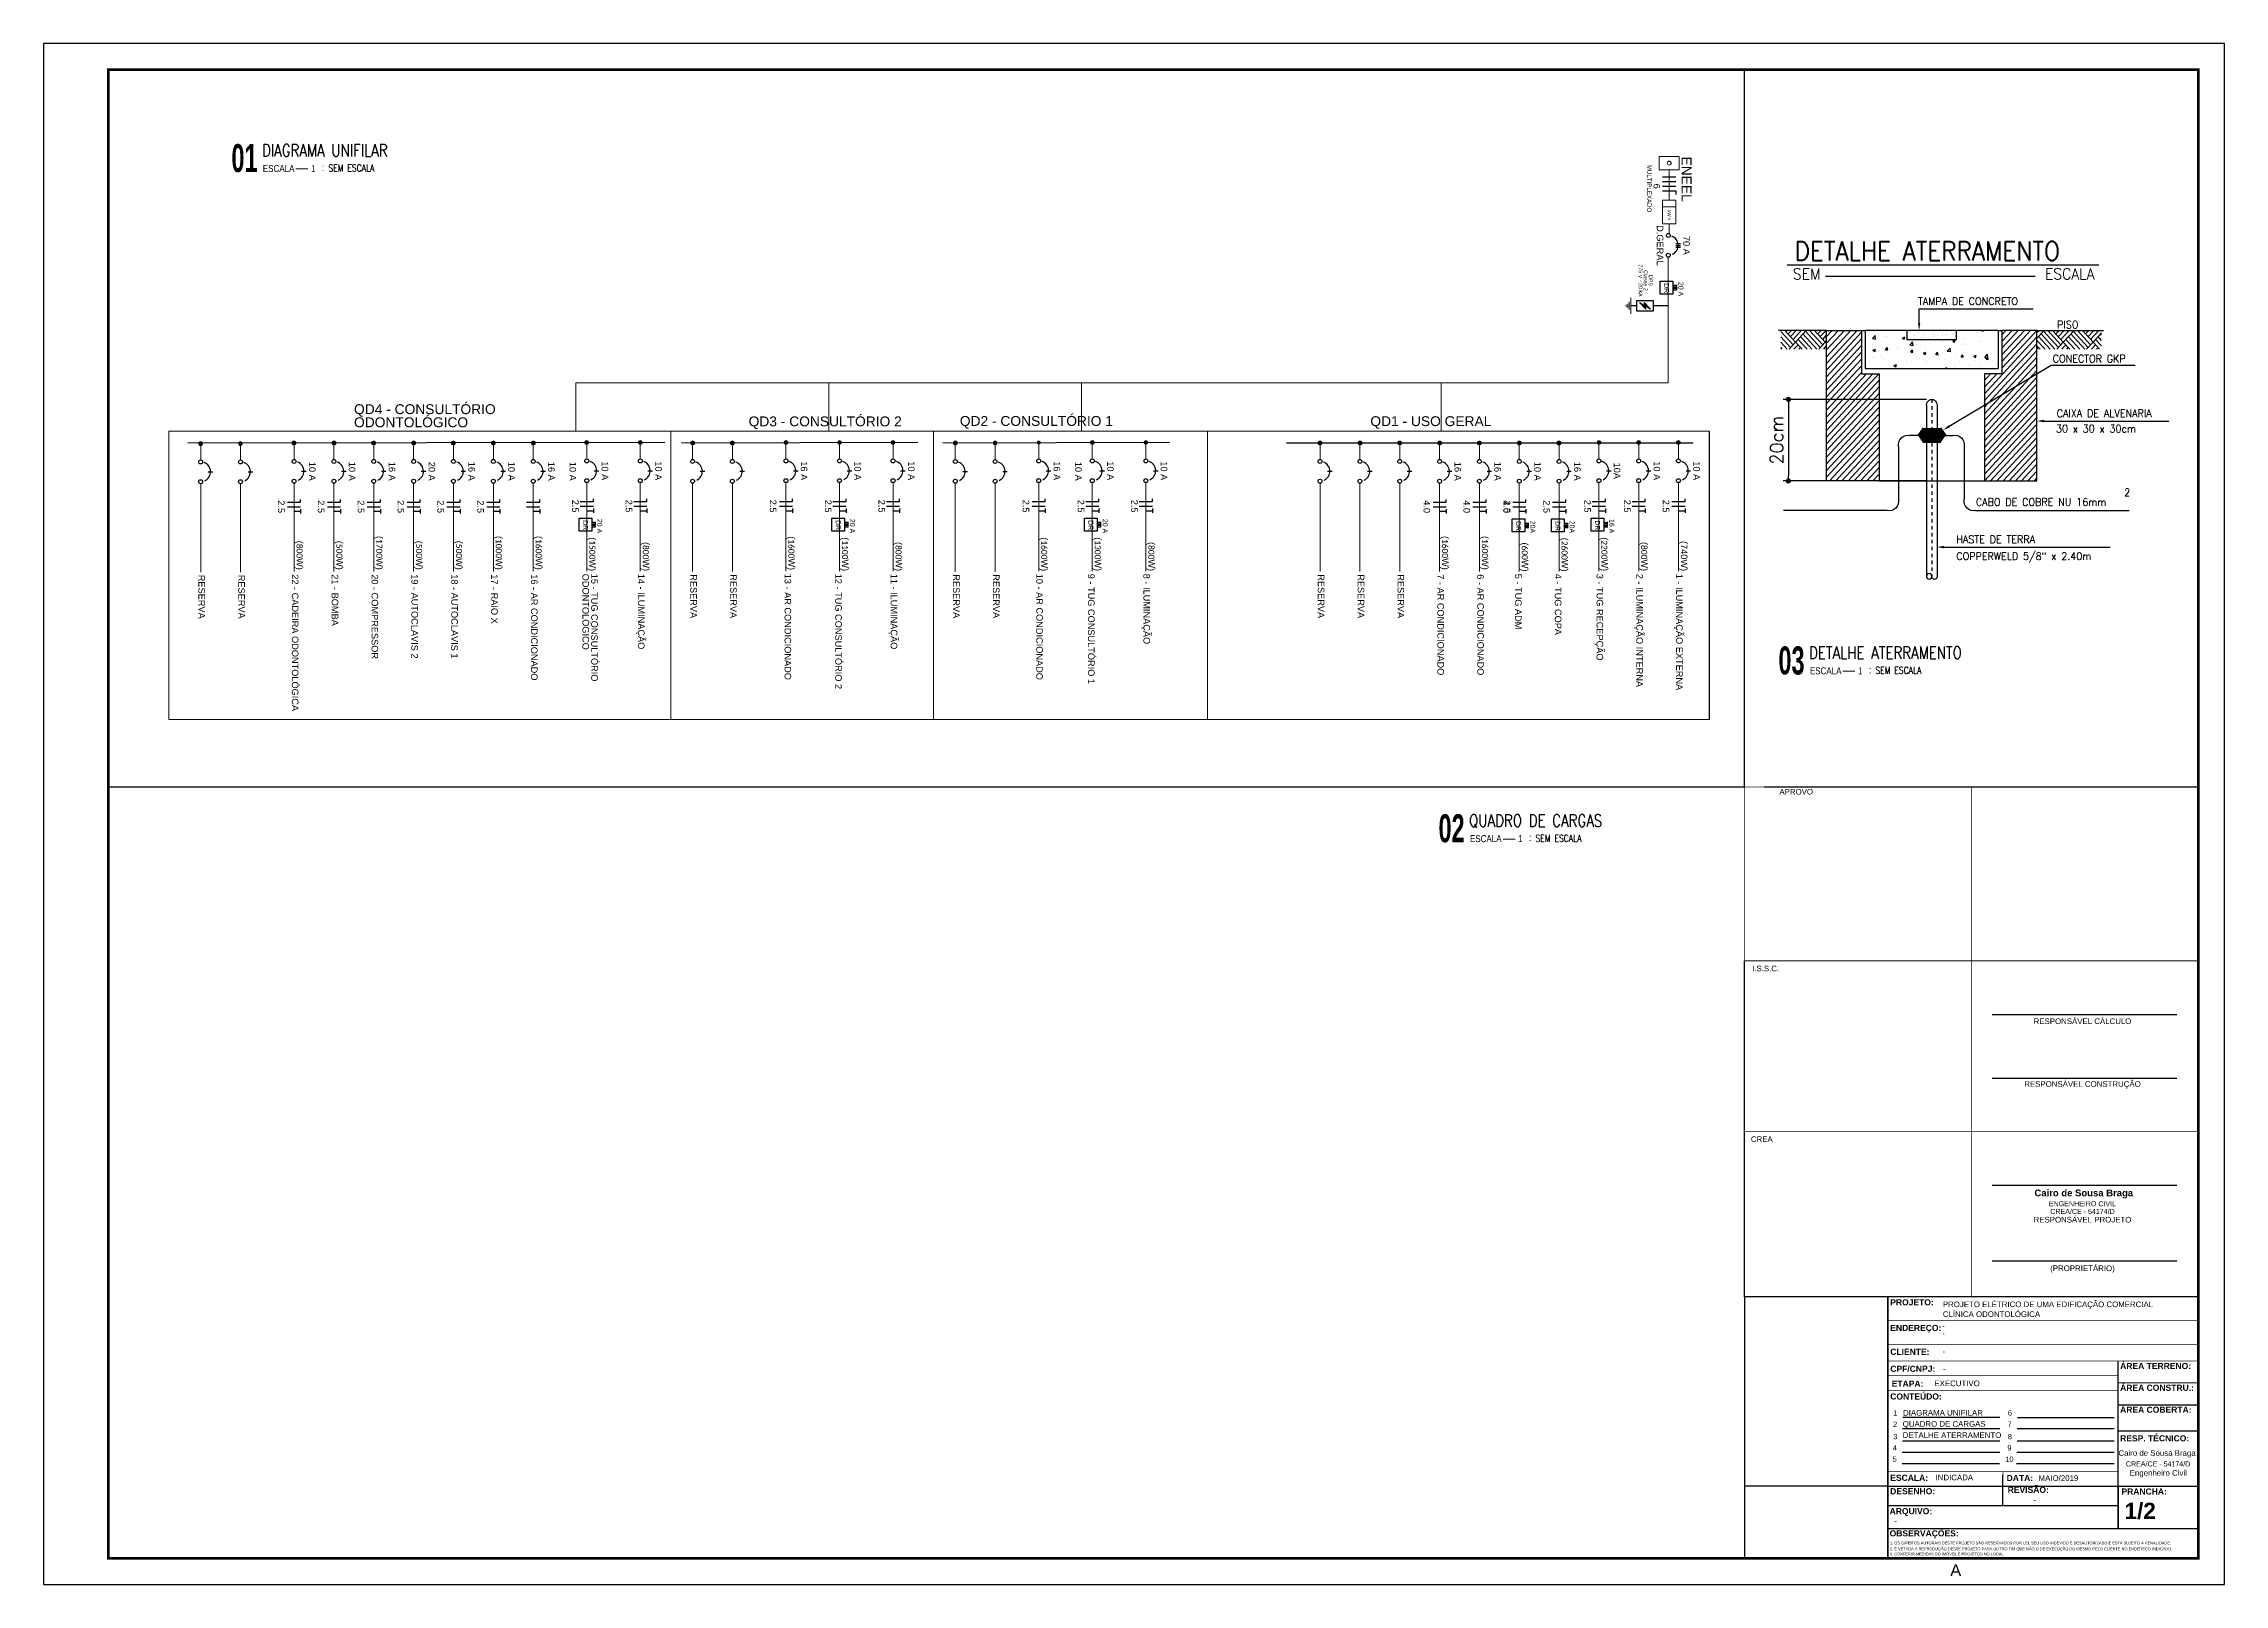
# Model space of a CAD drawing. Header units: millimetres. Extents: x 3082 to 3316, y 298 to 342.
# Drawn here: x 3081.6 to 3144.6, y 297.9 to 342.4 of the extents above; entities that cross this region are included whole.
import ezdxf
from ezdxf.enums import TextEntityAlignment as Align

# ---------------------------------------------------------------- set-up
doc = ezdxf.new("R2010")
doc.units = ezdxf.units.MM
doc.header["$MEASUREMENT"] = 0
doc.linetypes.add('DASHDOT', pattern=[1, 0.5, -0.25, 0, -0.25])
doc.layers.get('0').update_dxf_attribs({"linetype": 'CONTINUOUS'})
doc.layers.get('DEFPOINTS').update_dxf_attribs({"linetype": 'CONTINUOUS'})
for name, color, linetype in [('01', 4, 'CONTINUOUS'), ('02', 2, 'CONTINUOUS'), ('06', 2, 'CONTINUOUS'), ('A-PEN-Y', 2, 'CONTINUOUS'), ('A-TXT-Y', 8, 'CONTINUOUS'), ('CABO-ILUM', 3, 'CONTINUOUS'), ('CABO.ILUMI.SOLO', 6, 'CONTINUOUS'), ('E-txt-g', 3, 'CONTINUOUS'), ('E-TXT-Y', 2, 'CONTINUOUS'), ('FIACAO', 1, 'CONTINUOUS'), ("LINHA - PROJETU'S", 1, 'CONTINUOUS'), ('P2', 1, 'CONTINUOUS'), ("PRANCHA - PROJETU'S", 7, 'CONTINUOUS'), ('SOMENTE_TUBULACAO', 2, 'CONTINUOUS'), ('TEXTO', 2, 'CONTINUOUS'), ('TEXTO2', 3, 'CONTINUOUS'), ('TEXTOS', 2, 'CONTINUOUS')]:
    doc.layers.add(name, color=color, linetype=linetype)
for name, color, linetype, lineweight in [('DI-Disjuntor', 1, 'CONTINUOUS', 30), ('DI-Linhas do diagrama', 9, 'CONTINUOUS', 20), ('DI-Textos do diagrama', 7, 'CONTINUOUS', 20), ('DI-Título do diagrama', 3, 'CONTINUOUS', 30), ('E-Txt-W', 7, 'CONTINUOUS', 20)]:
    doc.layers.add(name, color=color, linetype=linetype, lineweight=lineweight)
doc.styles.add('ARIAL', font='arial.ttf', dxfattribs={"height": 2})
doc.styles.add('F2', font='ARIALN.TTF')
doc.styles.add('HELVET', font='HELVET.SHX')
doc.styles.add('REG140', font='romans.shx', dxfattribs={"width": 0.8, "height": 0.35})
doc.styles.add('REG80', font='romans.shx', dxfattribs={"width": 0.8, "height": 0.2})
doc.styles.add('ROMANS', font='romans.shx', dxfattribs={"height": 0.1})
doc.styles.add('SANSSERIF2', font='sanssb__.ttf', dxfattribs={"width": 0.8})
doc.styles.add('TEXTOS', font='romans.shx', dxfattribs={"height": 0.1})

msp = doc.modelspace()

# ---------------------------------------------------------------- texts
at = {"layer": 'A-PEN-Y', "insert": (3139.143, 309.282), "char_height": 0.19664, "width": 3.78412, "attachment_point": 1, "style": 'HELVET'}
msp.add_mtext('{\\fArial|b1|i0|c0|p34;Cairo de Sousa Braga}', dxfattribs=at)
at = {"layer": 'CABO-ILUM', "insert": (3128.941, 339.151), "char_height": 0.2853, "width": 1.02721, "attachment_point": 7, "rotation": 270, "line_spacing_factor": 0.798, "style": 'ARIAL'}
msp.add_mtext('ENEEL', dxfattribs=at)
at = {"layer": 'DI-Textos do diagrama', "rotation": 270, "line_spacing_factor": 0.798, "style": 'ARIAL'}
for s, insert, char_height, width, attachment_point in [('MULTIPLEXADO', (3127.94, 338.225), 0.1273, 0.61104, 8), ('6', (3128.123, 338.293), 0.19, 0.91307, 8), ('kW.h', (3128.532, 337.605), 0.0951, 0.45654, 7), ('D.GERAL', (3128.218, 336.582), 0.1902, 0.91307, 8), ('70{\\fArial|b0|i0|c238|p34; A}', (3128.982, 336.582), 0.19022, 0.91307, 8), ('DPS\\PClasse 2\\P275 V - 20 kA', (3127.897, 335.567), 0.10999, 0.92802, 5), ('20{\\fArial|b0|i0|c238|p34; A}', (3128.844, 335.319), 0.14311, 0.68692, 8), ('10{\\fArial|b0|i0|c238|p34; A}', (3089.235, 330.049), 0.19022, 0.91307, 8), ('10{\\fArial|b0|i0|c238|p34; A}', (3090.387, 330.049), 0.19022, 0.91307, 8), ('16{\\fArial|b0|i0|c238|p34; A}', (3091.54, 330.049), 0.19022, 0.91307, 8), ('20{\\fArial|b0|i0|c238|p34; A}', (3092.693, 330.049), 0.19022, 0.91307, 8), ('16{\\fArial|b0|i0|c238|p34; A}', (3093.845, 330.049), 0.19022, 0.91307, 8), ('10{\\fArial|b0|i0|c238|p34; A}', (3094.998, 330.049), 0.19022, 0.91307, 8), ('16{\\fArial|b0|i0|c238|p34; A}', (3096.151, 330.049), 0.19022, 0.91307, 8), ('{\\fArial|b0|i0|c186|p34;1}0{\\fArial|b0|i0|c238|p34; A}', (3096.771, 330.049), 0.19022, 0.91307, 8), ('10{\\fArial|b0|i0|c238|p34; A}', (3097.7, 330.064), 0.19022, 0.91307, 8), ('10{\\fArial|b0|i0|c238|p34; A}', (3099.249, 330.064), 0.19022, 0.91307, 8), ('16{\\fArial|b0|i0|c238|p34; A}', (3103.461, 330.064), 0.19022, 0.91307, 8), ('10{\\fArial|b0|i0|c238|p34; A}', (3105.01, 330.064), 0.19022, 0.91307, 8), ('10{\\fArial|b0|i0|c238|p34; A}', (3106.56, 330.064), 0.19022, 0.91307, 8), ('16{\\fArial|b0|i0|c238|p34; A}', (3110.772, 330.064), 0.19022, 0.91307, 8), ('{\\fArial|b0|i0|c186|p34;1}0{\\fArial|b0|i0|c238|p34; A}', (3111.393, 330.049), 0.19022, 0.91307, 8), ('10{\\fArial|b0|i0|c238|p34; A}', (3112.321, 330.064), 0.19022, 0.91307, 8), ('10{\\fArial|b0|i0|c238|p34; A}', (3113.87, 330.064), 0.19022, 0.91307, 8), ('16 {\\fArial|b0|i0|c238|p34;A}', (3122.367, 330.049), 0.19022, 0.91307, 8), ('16 {\\fArial|b0|i0|c238|p34;A}', (3123.52, 330.049), 0.19022, 0.91307, 8), ('10{\\fArial|b0|i0|c238|p34; A}', (3124.673, 330.049), 0.19022, 0.91307, 8), ('{\\fArial|b0|i0|c186|p34;1}6 {\\fArial|b0|i0|c238|p34;A}', (3125.823, 330.049), 0.19022, 0.91307, 8), ('10{\\fArial|b0|i0|c238|p34;A}', (3126.975, 330.064), 0.19022, 0.91307, 8), ('10{\\fArial|b0|i0|c238|p34; A}', (3128.125, 330.064), 0.19022, 0.91307, 8), ('10{\\fArial|b0|i0|c238|p34; A}', (3129.276, 330.064), 0.19022, 0.91307, 8), ('2.5', (3088.338, 329.026), 0.1902, 0.91307, 8), ('2.5', (3089.491, 329.026), 0.1902, 0.91307, 8), ('2.5', (3090.644, 329.026), 0.1902, 0.91307, 8), ('2.5', (3091.796, 329.026), 0.1902, 0.91307, 8), ('2.5', (3092.949, 329.026), 0.1902, 0.91307, 8), ('2.5', (3094.102, 329.026), 0.1902, 0.91307, 8), ('2.5', (3096.847, 329.041), 0.1902, 0.91307, 8), ('20{\\fArial|b0|i0|c238|p34; A}', (3097.572, 328.466), 0.14311, 0.68692, 8), ('2.5', (3098.396, 329.041), 0.1902, 0.91307, 8), ('2.5', (3102.565, 329.041), 0.1902, 0.91307, 8), ('2.5', (3104.157, 329.041), 0.1902, 0.91307, 8), ('20{\\fArial|b0|i0|c238|p34; A}', (3104.882, 328.466), 0.14311, 0.68692, 8), ('2.5', (3105.707, 329.041), 0.1902, 0.91307, 8), ('2.5', (3109.876, 329.041), 0.1902, 0.91307, 8), ('2.5', (3111.468, 329.041), 0.1902, 0.91307, 8), ('20{\\fArial|b0|i0|c238|p34; A}', (3112.193, 328.466), 0.14311, 0.68692, 8), ('2.5', (3113.017, 329.041), 0.1902, 0.91307, 8), ('4.0', (3121.471, 329.026), 0.1902, 0.91307, 8), ('4.0', (3122.624, 329.026), 0.1902, 0.91307, 8), ('4.0', (3123.776, 329.026), 0.1902, 0.91307, 8), ('2.5', (3123.788, 329.026), 0.1902, 0.91307, 8), ('2.5', (3124.939, 329.026), 0.1902, 0.91307, 8), ('2.5', (3126.121, 329.041), 0.1902, 0.91307, 8), ('16{\\fArial|b0|i0|c238|p34; A}', (3126.846, 328.462), 0.14311, 0.68692, 8), ('2.5', (3127.272, 329.041), 0.1902, 0.91307, 8), ('2.5', (3128.392, 329.041), 0.1902, 0.91307, 8), ('{\\fArial|b0|i0|c238|p34;(\\fCalibri|b0|i0|c0|p34;\\H0.9167x;800\\fArial|b0|i0|c238|p34;\\H1.091x;W)}', (3088.82, 327.2), 0.19022, 1.82615, 9), ('{\\fArial|b0|i0|c238|p34;(\\fCalibri|b0|i0|c0|p34;\\H0.9167x;500\\fArial|b0|i0|c238|p34;\\H1.091x;W)}', (3089.972, 327.2), 0.19022, 1.82615, 9), ('{\\fArial|b0|i0|c238|p34;(\\fCalibri|b0|i0|c0|p34;\\H0.9167x;1700\\fArial|b0|i0|c238|p34;\\H1.091x;W)}', (3091.125, 327.2), 0.19022, 1.82615, 9), ('{\\fArial|b0|i0|c238|p34;(\\fCalibri|b0|i0|c0|p34;\\H0.9167x;500\\fArial|b0|i0|c238|p34;\\H1.091x;W)}', (3092.278, 327.2), 0.19022, 1.82615, 9), ('{\\fArial|b0|i0|c238|p34;(\\fCalibri|b0|i0|c0|p34;\\H0.9167x;500\\fArial|b0|i0|c238|p34;\\H1.091x;W)}', (3093.43, 327.2), 0.19022, 1.82615, 9), ('{\\fArial|b0|i0|c238|p34;(\\fCalibri|b0|i0|c0|p34;\\H0.9167x;1000\\fArial|b0|i0|c238|p34;\\H1.091x;W)}', (3094.583, 327.2), 0.19022, 1.82615, 9), ('{\\fArial|b0|i0|c238|p34;(\\fCalibri|b0|i0|c0|p34;\\H0.9167x;1600\\fArial|b0|i0|c238|p34;\\H1.091x;W)}', (3095.736, 327.2), 0.19022, 1.82615, 9), ('{\\fArial|b0|i0|c238|p34;(\\fCalibri|b0|i0|c0|p34;\\H0.9167x;1500\\fArial|b0|i0|c238|p34;\\H1.091x;W)}', (3097.285, 327.163), 0.19022, 1.82615, 9), ('{\\fArial|b0|i0|c238|p34;(\\fCalibri|b0|i0|c0|p34;\\H0.9167x;1600\\fArial|b0|i0|c238|p34;\\H1.091x;W)}', (3103.046, 327.192), 0.19022, 1.82615, 9), ('{\\fArial|b0|i0|c238|p34;(\\fCalibri|b0|i0|c0|p34;\\H0.9167x;1100\\fArial|b0|i0|c238|p34;\\H1.091x;W)}', (3104.596, 327.163), 0.19022, 1.82615, 9), ('{\\fArial|b0|i0|c238|p34;(\\fCalibri|b0|i0|c0|p34;\\H0.9167x;1600\\fArial|b0|i0|c238|p34;\\H1.091x;W)}', (3110.357, 327.161), 0.19022, 1.82615, 9), ('{\\fArial|b0|i0|c238|p34;(\\fCalibri|b0|i0|c0|p34;\\H0.9167x;1300\\fArial|b0|i0|c238|p34;\\H1.091x;W)}', (3111.906, 327.163), 0.19022, 1.82615, 9), ('{\\fArial|b0|i0|c238|p34;(\\fCalibri|b0|i0|c0|p34;\\H0.9167x;1600\\fArial|b0|i0|c238|p34;\\H1.091x;W)}', (3121.952, 327.2), 0.19022, 1.82615, 9), ('{\\fArial|b0|i0|c238|p34;(\\fCalibri|b0|i0|c0|p34;\\H0.9167x;1600\\fArial|b0|i0|c238|p34;\\H1.091x;W)}', (3123.105, 327.2), 0.19022, 1.82615, 9), ('20{\\fArial|b0|i0|c238|p34;A}', (3124.558, 328.441), 0.14311, 0.68692, 8), ('{\\fArial|b0|i0|c238|p34;(\\fCalibri|b0|i0|c0|p34;\\H0.9167x;2600\\fArial|b0|i0|c238|p34;\\H1.091x;W)}', (3125.408, 327.149), 0.19022, 1.82615, 9), ('20{\\fArial|b0|i0|c238|p34;A}', (3125.696, 328.441), 0.14311, 0.68692, 8), ('{\\fArial|b0|i0|c238|p34;(\\fCalibri|b0|i0|c0|p34;\\H0.9167x;2200\\fArial|b0|i0|c238|p34;\\H1.091x;W)}', (3126.559, 327.163), 0.19022, 1.82615, 9), ('{\\fArial|b0|i0|c204|p34;(}740{\\fArial|b0|i0|c238|p34;W)}', (3128.861, 327.163), 0.19022, 1.59788, 9), ('{\\fArial|b0|i0|c238|p34;(\\fCalibri|b0|i0|c0|p34;\\H0.9167x;800\\fArial|b0|i0|c238|p34;\\H1.091x;W)}', (3098.834, 327.163), 0.19022, 1.59788, 9), ('{\\fArial|b0|i0|c238|p34;(\\fCalibri|b0|i0|c0|p34;\\H0.9167x;800\\fArial|b0|i0|c238|p34;\\H1.091x;W)}', (3106.145, 327.163), 0.19022, 1.59788, 9), ('{\\fArial|b0|i0|c238|p34;(\\fCalibri|b0|i0|c0|p34;\\H0.9167x;800\\fArial|b0|i0|c238|p34;\\H1.091x;W)}', (3113.455, 327.163), 0.19022, 1.59788, 9), ('{\\fArial|b0|i0|c238|p34;(\\fCalibri|b0|i0|c0|p34;\\H0.9167x;600\\fArial|b0|i0|c238|p34;\\H1.091x;W)}', (3124.258, 327.149), 0.19022, 1.82615, 9), ('{\\fArial|b0|i0|c238|p34;(\\fCalibri|b0|i0|c0|p34;\\H0.9167x;800\\fArial|b0|i0|c238|p34;\\H1.091x;W)}', (3127.711, 327.163), 0.19022, 1.59788, 9), ('RESERVA', (3086.038, 327.057), 0.1902, 5.25017, 7), ('RESERVA', (3087.191, 327.057), 0.1902, 5.25017, 7), ('22{\\fArial|b0|i0|c238|p34; }- CADEIRA ODONTOLÓGICA', (3088.74, 327.072), 0.19022, 5.25017, 7), ('\\pt0.19022;21 - BOMBA', (3089.892, 327.072), 0.19022, 5.25017, 7), ('\\pt0.19022;20{\\fArial|b0|i0|c238|p34; }- COMPRESSOR', (3091.045, 327.072), 0.19022, 5.25017, 7), ('19{\\fArial|b0|i0|c238|p34; }- AUTOCLAVIS 2', (3092.198, 327.072), 0.19022, 5.25017, 7), ('18{\\fArial|b0|i0|c238|p34; }- AUTOCLAVIS 1', (3093.35, 327.072), 0.19022, 5.25017, 7), ('17{\\fArial|b0|i0|c238|p34; }- RAIO X', (3094.503, 327.072), 0.19022, 5.25017, 7), ('\\pt0.19022;16{\\fArial|b0|i0|c238|p34; }- AR CONDICIONADO', (3095.656, 327.072), 0.19022, 5.25017, 7), ('15{\\fArial|b0|i0|c186|p34; \\fArial|b0|i0|c204|p34;- }TUG CONSULTÓRIO ODONTOLÓGICO', (3097.145, 327.087), 0.19022, 3.55207, 7), ('14 - ILUMINAÇÃO', (3098.694, 327.087), 0.19022, 3.91012, 7), ('RESERVA', (3100.264, 327.072), 0.1902, 5.25017, 7), ('RESERVA', (3101.417, 327.072), 0.1902, 5.25017, 7), ('13{\\fArial|b0|i0|c238|p34; }- AR CONDICIONADO', (3102.99, 327.087), 0.19022, 5.25017, 7), ('12{\\fArial|b0|i0|c186|p34; \\fArial|b0|i0|c204|p34;- }TUG CONSULTÓRIO 2', (3104.456, 327.087), 0.19022, 3.55698, 7), ('11 - ILUMINAÇÃO ', (3106.005, 327.087), 0.19022, 2.73922, 7), ('RESERVA', (3107.864, 327.07), 0.1902, 5.25017, 7), ('RESERVA', (3109.017, 327.07), 0.1902, 5.25017, 7), ('10 - AR CONDICIONADO', (3110.27, 327.087), 0.19022, 5.25017, 7), ('9 {\\fArial|b0|i0|c204|p34;- }TUG CONSULTÓRIO 1', (3111.766, 327.087), 0.19022, 3.26356, 7), ('8 - ILUMINAÇÃO ', (3113.315, 327.087), 0.19022, 2.73922, 7), ('RESERVA', (3118.414, 327.072), 0.1902, 5.25017, 7), ('RESERVA', (3119.567, 327.072), 0.1902, 5.25017, 7), ('RESERVA', (3120.72, 327.072), 0.1902, 5.25017, 7), ('7{\\fArial|b0|i0|c238|p34; }- AR CONDICIONADO', (3121.872, 327.072), 0.19022, 5.25017, 7), ('6{\\fArial|b0|i0|c238|p34; }- AR CONDICIONADO', (3123.025, 327.072), 0.19022, 5.25017, 7), ('5{\\fArial|b0|i0|c186|p34; \\fArial|b0|i0|c204|p34;- }TUG ADM', (3124.118, 327.087), 0.19022, 3.26356, 7), ('4{\\fArial|b0|i0|c186|p34; \\fArial|b0|i0|c204|p34;- }TUG COPA', (3125.269, 327.087), 0.19022, 3.26356, 7), ('{\\fArial|b0|i0|c186|p34;3 \\fArial|b0|i0|c204|p34;- }TUG RECEPÇÃO', (3126.42, 327.087), 0.19022, 3.26356, 7), ('2 - ILUMINAÇÃO INTERNA', (3127.57, 327.087), 0.19022, 4.98775, 7), ('1 - ILUMINAÇÃO EXTERNA', (3128.721, 327.087), 0.19022, 5.28275, 7)]:
    msp.add_mtext(s, dxfattribs=dict(at, insert=insert, char_height=char_height, width=width, attachment_point=attachment_point))
at = {"layer": 'DI-Título do diagrama', "char_height": 0.28534, "width": 4.79363, "attachment_point": 7, "line_spacing_factor": 0.798, "style": 'ARIAL'}
for s, insert in [('QD4 - CONSULTÓRIO ODONTOLÓGICO', (3090.541, 331.319)), ('QD3 - CONSULTÓRIO 2', (3101.954, 331.271)), ('QD2 - CONSULTÓRIO 1', (3108.062, 331.283)), ('QD1 - USO GERAL', (3119.937, 331.277))]:
    msp.add_mtext(s, dxfattribs=dict(at, insert=insert))
at = {"layer": "PRANCHA - PROJETU'S", "color": 2, "style": 'ARIAL'}
for s, height, p in [('APROVO', 0.1626, (3132.253, 320.784)), ('I.S.S.C.', 0.1626, (3131.369, 315.673)), ('RESPONSÁVEL CÁLCULO', 0.16257, (3140.534, 314.167)), ('RESPONSÁVEL CONSTRUÇÃO', 0.16257, (3140.534, 312.331)), ('CREA', 0.1626, (3131.258, 310.739)), ('RESPONSÁVEL PROJETO', 0.16257, (3140.533, 308.43)), ('(PROPRIETÁRIO)', 0.16257, (3140.533, 307.001))]:
    msp.add_text(s, height=height, dxfattribs=at).set_placement(p, align=Align.MIDDLE)
at = {"layer": "PRANCHA - PROJETU'S", "style": 'ARIAL'}
for s, p in [('ENGENHEIRO CIVIL', (3140.533, 308.872)), ('CREA/CE - 54174/D', (3140.533, 308.651))]:
    msp.add_text(s, height=0.14632, dxfattribs=at).set_placement(p, align=Align.MIDDLE)
at = {"layer": "PRANCHA - PROJETU'S", "color": 2, "style": 'ARIAL'}
for s, height, p in [('PROJETO ELÉTRICO DE UMA EDIFICAÇÃO COMERCIAL', 0.16257, (3136.495, 305.881)), ('CLÍNICA ODONTOLÓGICA', 0.16257, (3136.495, 305.597)), ('-', 0.163, (3136.498, 304.02)), ('EXECUTIVO', 0.1626, (3136.25, 303.596)), ('DIAGRAMA UNIFILAR', 0.16257, (3135.344, 302.745)), ('QUADRO DE CARGAS', 0.16257, (3135.334, 302.423)), ('DETALHE ATERRAMENTO', 0.16257, (3135.334, 302.098)), ('INDICADA', 0.1626, (3136.285, 300.875)), ('MAIO/2019', 0.1626, (3139.263, 300.855)), ('-', 0.163, (3139.11, 300.221)), ('-', 0.163, (3135.089, 299.625))]:
    msp.add_text(s, height=height, dxfattribs=at).set_placement(p)
at = {"layer": "PRANCHA - PROJETU'S", "style": 'ARIAL'}
for s, height, p in [('1', 0.153, (3135.06, 302.745)), ('6', 0.153, (3138.375, 302.745)), ('2', 0.153, (3135.054, 302.419)), ('3', 0.153, (3135.06, 302.063)), ('7', 0.153, (3138.368, 302.419)), ('8', 0.153, (3138.375, 302.063)), ('5', 0.153, (3135.04, 301.408)), ('4', 0.153, (3135.047, 301.736)), ('10', 0.1535, (3138.3, 301.408)), ('9', 0.153, (3138.361, 301.736)), ('1. OS DIREITOS AUTORAIS DESTE PROJETO SÃO RESERVADOS POR LEI, SEU USO INDEVIDO É DESAUTORIZADO E ESTÁ SUJEITO À PENALIDADE.', 0.081286, (3134.964, 299.02)), ('3. CONFERIR MEDIDAS DO IMÓVEL E PROJETOS NO LOCAL.', 0.08129, (3134.964, 298.704)), ('2. É VETADA A REPRODUÇÃO DESTE PROJETO PARA OUTRO FIM QUE NÃO O DE EXECUÇÃO DO MESMO PELO CLIENTE NO ENDEREÇO INDICADO.', 0.081286, (3134.964, 298.85))]:
    msp.add_text(s, height=height, dxfattribs=at).set_placement(p)
for s, height, p in [('Cairo de Sousa Braga', 0.16257, (3142.69, 301.533)), ('CREA/CE - 54174/D', 0.14632, (3142.721, 301.231)), ('Engenheiro Civil', 0.16257, (3142.726, 300.957))]:
    msp.add_text(s, height=height, dxfattribs=at).set_placement(p, align=Align.BOTTOM_CENTER)
at = {"layer": "PRANCHA - PROJETU'S", "color": 50, "linetype": 'Continuous', "style": 'ARIAL'}
msp.add_text('A', height=0.338, dxfattribs=at).set_placement((3136.867, 298.277), align=Align.MIDDLE)
at = {"layer": "PRANCHA - PROJETU'S", "color": 3, "char_height": 0.17631, "width": 6.60724, "attachment_point": 1, "style": 'HELVET'}
for s, insert in [('{\\fArial|b1|i0|c0|p34;PROJETO:}', (3134.973, 306.109)), ('{\\fArial|b1|i0|c0|p34;ENDEREÇO:}', (3134.973, 305.369)), ('{\\fArial|b1|i0|c0|p34;CLIENTE:}', (3134.973, 304.678)), ('{\\fArial|b1|i0|c0|p34;CPF/CNPJ:}', (3134.975, 304.187)), ('{\\fArial|b1|i0|c0|p34;ÁREA TERRENO:}', (3141.622, 304.268)), ('{\\fArial|b1|i0|c0|p34;CONTEÚDO:}', (3134.973, 303.386)), ('{\\fArial|b1|i0|c0|p34;ETAPA:}', (3135.015, 303.756)), ('{\\fArial|b1|i0|c0|p34;ÁREA CONSTRU.:}', (3141.622, 303.637)), ('{\\fArial|b1|i0|c0|p34;ÁREA COBERTA:}', (3141.622, 303.003)), ('{\\fArial|b1|i0|c0|p34;RESP. TÉCNICO:}', (3141.622, 302.177)), ('{\\fArial|b1|i0|c0|p34;ESCALA:}', (3134.973, 301.035)), ('{\\fArial|b1|i0|c0|p34;DATA:}', (3138.34, 301.029)), ('{\\fArial|b1|i0|c0|p34;DESENHO:}', (3134.973, 300.647)), ('{\\fArial|b1|i0|c0|p34;REVISÃO:}', (3138.37, 300.687)), ('{\\fArial|b1|i0|c0|p34;PRANCHA:}', (3141.66, 300.638)), ('{\\fArial|b1|i0|c0|p34;ARQUIVO:}', (3134.955, 300.071)), ('{\\fArial|b1|i0|c0|p34;OBSERVAÇÕES:}', (3134.955, 299.428))]:
    msp.add_mtext(s, dxfattribs=dict(at, insert=insert))
at = {"layer": "PRANCHA - PROJETU'S", "color": 2, "insert": (3141.749, 300.224), "char_height": 0.46655, "width": 17.48403, "attachment_point": 1, "style": 'HELVET'}
msp.add_mtext('{\\fArial|b1|i0|c0|p34;1/2}', dxfattribs=at)
at = {"layer": 'TEXTO', "color": 2, "style": 'F2'}
for p in [(3136.482, 305.265), (3136.489, 305.053), (3136.495, 304.533)]:
    msp.add_text('-', height=0.134, dxfattribs=at).set_placement(p)

# ---------------------------------------------------------------- blocks, each defined once
blk = doc.blocks.new('DR Tetrapolar')
at = {"layer": 'DI-Disjuntor', "linetype": 'Continuous'}
for p, q in [((6561.4, 1698.7), (6561.4, 1706.1)), ((6564.6, 1698.7), (6564.6, 1706.1)), ((6567.7, 1698.7), (6567.7, 1706.1)), ((6570.9, 1698.7), (6570.9, 1706.1))]:
    blk.add_line(p, q, dxfattribs=at)
at = {"layer": 'P2'}
blk.add_line((6560.4, 1706.1), (6571.9, 1706.1), dxfattribs=at)
blk.add_lwpolyline([(6552.3, 1698.7), (6580, 1698.7), (6580, 1671.8), (6552.3, 1671.8)], close=True, dxfattribs=at)
at = {"layer": 'P2', "insert": (6567.6, 1679.9), "char_height": 10.59, "width": 50.832, "attachment_point": 8, "line_spacing_factor": 0.798, "style": 'ARIAL'}
blk.add_mtext('DR', dxfattribs=at)
blk = doc.blocks.new('DPS')
at = {"layer": 'DI-Linhas do diagrama', "linetype": 'Continuous'}
blk.add_hatch(color=256, dxfattribs=at).paths.add_polyline_path([(3385.424, 218.518), (3385.247, 218.341), (3385.322, 218.341), (3385.247, 218.211), (3385.424, 218.388), (3385.349, 218.388)])
at = {"layer": 'DI-Disjuntor', "linetype": 'Continuous'}
blk.add_lwpolyline([(3385.186, 218.592), (3385.484, 218.592), (3385.484, 218.137), (3385.186, 218.137)], close=True, dxfattribs=at)
at = {"layer": 'DI-Linhas do diagrama', "linetype": 'Continuous'}
for p, q in [((3385.424, 218.518), (3385.247, 218.341)), ((3385.349, 218.388), (3385.424, 218.518)), ((3385.247, 218.211), (3385.424, 218.388)), ((3385.247, 218.341), (3385.322, 218.341)), ((3385.322, 218.341), (3385.247, 218.211)), ((3385.424, 218.388), (3385.349, 218.388))]:
    blk.add_line(p, q, dxfattribs=at)
blk = doc.blocks.new('IND_DES')
at = {"layer": 'E-Txt-W', "color": 7}
blk.add_line((0.027, -0.243), (0.198, -0.243), dxfattribs=at)
at = {"layer": 'E-txt-g', "color": 7, "style": 'F2'}
for s, p in [('ESCALA', (-0.446, -0.286)), ('1', (0.243, -0.286)), (':', (0.399, -0.271))]:
    blk.add_text(s, height=0.1, dxfattribs=at).set_placement(p)
blk.add_attdef('ESCALA', (0.49, -0.281), '', height=0.1, dxfattribs=at)
at = {"layer": 'E-Txt-W', "color": 6, "style": 'F2'}
blk.add_attdef('00', text='', height=0.4, dxfattribs=at).set_placement((-0.708, -0.288), align=Align.CENTER)
at = {"layer": 'E-TXT-Y', "color": 7, "style": 'F2'}
for tag, p in [('PROJETO', (-0.456, 0.183)), ('DESENHO', (-0.458, -0.066))]:
    blk.add_attdef(tag, p, '', height=0.175, dxfattribs=at)
blk = doc.blocks.new('ADFSGASDFG')
at = {"layer": "PRANCHA - PROJETU'S", "color": 1}
blk.add_lwpolyline([(276.578, 47.946), (360.678, 47.946), (360.678, 107.346), (276.578, 107.346)], close=True, dxfattribs=at)
at = {"layer": "PRANCHA - PROJETU'S", "color": 4, "const_width": 0.1}
blk.add_lwpolyline([(279.078, 106.346), (359.678, 106.346), (359.678, 48.946), (279.078, 48.946)], close=True, dxfattribs=at)
blk = doc.blocks.new('*X327')
at = {"color": 0}
for p, q in [((4.704, 10.891), (5.573, 11.76)), ((4.704, 11.068), (5.396, 11.76)), ((4.704, 11.245), (5.219, 11.76)), ((4.704, 11.422), (5.042, 11.76)), ((4.704, 11.598), (4.866, 11.76)), ((4.704, 10.715), (5.704, 11.715)), ((4.704, 10.538), (5.704, 11.538)), ((9.204, 10.088), (10.704, 11.588)), ((9.704, 11.649), (9.815, 11.76)), ((9.704, 11.472), (9.992, 11.76)), ((9.704, 11.295), (10.169, 11.76)), ((9.704, 11.118), (10.346, 11.76)), ((9.704, 10.942), (10.522, 11.76)), ((9.704, 10.765), (10.699, 11.76)), ((4.704, 10.361), (5.704, 11.361)), ((4.704, 10.184), (5.704, 11.184)), ((4.704, 10.007), (5.704, 11.007)), ((9.204, 9.911), (10.704, 11.411)), ((9.204, 9.734), (10.704, 11.234)), ((9.204, 9.558), (10.704, 11.058)), ((4.704, 9.831), (5.704, 10.831)), ((4.704, 9.654), (5.704, 10.654)), ((4.704, 9.124), (6.198, 10.617)), ((4.704, 9.3), (6.021, 10.617)), ((4.704, 9.477), (5.844, 10.617)), ((4.704, 8.947), (6.204, 10.447)), ((9.204, 9.381), (10.704, 10.881)), ((9.204, 9.204), (10.704, 10.704)), ((9.204, 10.442), (9.38, 10.617)), ((9.204, 10.265), (9.557, 10.617)), ((9.204, 9.027), (10.704, 10.527)), ((4.704, 8.77), (6.204, 10.27)), ((4.704, 8.593), (6.204, 10.093)), ((4.704, 8.416), (6.204, 9.916)), ((9.204, 8.851), (10.704, 10.351)), ((9.204, 8.674), (10.704, 10.174)), ((9.204, 8.497), (10.704, 9.997)), ((9.204, 8.32), (10.704, 9.82)), ((4.704, 8.24), (6.204, 9.74)), ((4.704, 8.063), (6.204, 9.563)), ((4.704, 7.886), (6.204, 9.386)), ((4.786, 7.791), (6.204, 9.209)), ((9.204, 8.143), (10.704, 9.643)), ((9.204, 7.967), (10.704, 9.467)), ((9.205, 7.791), (10.704, 9.29)), ((4.963, 7.791), (6.204, 9.033)), ((5.139, 7.791), (6.204, 8.856)), ((5.316, 7.791), (6.204, 8.679)), ((9.382, 7.791), (10.704, 9.113)), ((9.559, 7.791), (10.704, 8.936)), ((9.736, 7.791), (10.704, 8.76)), ((5.493, 7.791), (6.204, 8.502)), ((5.67, 7.791), (6.204, 8.325)), ((5.847, 7.791), (6.204, 8.149)), ((9.912, 7.791), (10.704, 8.583)), ((10.089, 7.791), (10.704, 8.406)), ((10.266, 7.791), (10.704, 8.229)), ((6.023, 7.791), (6.204, 7.972)), ((6.2, 7.791), (6.204, 7.795)), ((10.443, 7.791), (10.704, 8.052)), ((10.62, 7.791), (10.704, 7.876))]:
    blk.add_line(p, q, dxfattribs=at)
blk = doc.blocks.new('*X324')
at = {"color": 0}
for p, q in [((5.904, 11.656), (5.904, 11.656)), ((6.012, 11.577), (6.09, 11.659)), ((6.012, 11.577), (6.101, 11.564)), ((6.04, 11.753), (6.04, 11.753)), ((6.101, 11.564), (6.09, 11.659)), ((6.381, 11.633), (6.381, 11.633)), ((6.438, 11.633), (6.438, 11.633)), ((6.631, 11.666), (6.631, 11.666)), ((6.867, 11.592), (6.937, 11.619)), ((6.867, 11.592), (6.917, 11.559)), ((6.917, 11.559), (6.937, 11.619)), ((6.971, 11.611), (6.971, 11.611)), ((7.865, 11.532), (7.865, 11.532)), ((8.304, 11.512), (8.374, 11.539)), ((8.304, 11.512), (8.354, 11.479)), ((8.354, 11.479), (8.374, 11.539)), ((8.448, 11.632), (8.448, 11.632)), ((8.573, 11.543), (8.573, 11.543)), ((8.584, 11.764), (8.584, 11.764)), ((8.639, 11.571), (8.639, 11.571)), ((8.89, 11.604), (8.89, 11.604)), ((9.032, 11.732), (9.032, 11.732)), ((9.107, 11.52), (9.107, 11.52)), ((9.117, 11.783), (9.124, 11.791)), ((9.117, 11.783), (9.177, 11.778)), ((9.177, 11.778), (9.175, 11.791)), ((9.268, 11.654), (9.268, 11.654)), ((9.271, 11.512), (9.271, 11.512)), ((5.92, 11.01), (5.92, 11.01)), ((6.015, 11.087), (6.015, 11.087)), ((6.027, 11.42), (6.027, 11.42)), ((6.027, 11.27), (6.097, 11.297)), ((6.027, 11.27), (6.077, 11.236)), ((6.077, 11.236), (6.097, 11.297)), ((6.116, 11.231), (6.116, 11.231)), ((6.118, 11.239), (6.118, 11.239)), ((6.243, 11.122), (6.243, 11.122)), ((6.355, 11.012), (6.355, 11.012)), ((6.368, 11.272), (6.368, 11.272)), ((6.387, 11.282), (6.435, 11.339)), ((6.387, 11.282), (6.447, 11.277)), ((6.447, 11.277), (6.435, 11.339)), ((6.454, 10.988), (6.454, 10.988)), ((6.529, 11.157), (6.529, 11.157)), ((6.541, 11.49), (6.541, 11.49)), ((6.699, 11.332), (6.699, 11.332)), ((6.747, 11.322), (6.747, 11.322)), ((6.777, 11.1), (6.777, 11.1)), ((6.938, 11.112), (6.938, 11.112)), ((6.988, 10.965), (6.988, 10.965)), ((7.034, 11.221), (7.034, 11.221)), ((7.08, 11.412), (7.157, 11.493)), ((7.08, 11.412), (7.168, 11.398)), ((7.104, 11.219), (7.153, 11.277)), ((7.104, 11.219), (7.164, 11.214)), ((7.116, 11.011), (7.116, 11.011)), ((7.164, 11.214), (7.153, 11.277)), ((7.168, 11.398), (7.157, 11.493)), ((7.282, 11.432), (7.282, 11.432)), ((7.31, 11.077), (7.31, 11.077)), ((7.366, 11.044), (7.366, 11.044)), ((7.379, 11.405), (7.379, 11.405)), ((7.464, 11.19), (7.534, 11.216)), ((7.464, 11.19), (7.514, 11.156)), ((7.514, 11.156), (7.534, 11.216)), ((7.521, 10.943), (7.521, 10.943)), ((7.522, 11.212), (7.522, 11.212)), ((7.541, 10.963), (7.541, 10.963)), ((7.553, 11.296), (7.553, 11.296)), ((7.629, 11.438), (7.629, 11.438)), ((7.745, 11.093), (7.745, 11.093)), ((7.822, 11.157), (7.87, 11.214)), ((7.822, 11.157), (7.881, 11.151)), ((7.844, 11.054), (7.844, 11.054)), ((7.881, 11.151), (7.87, 11.214)), ((8.008, 11.488), (8.008, 11.488)), ((8.054, 11.034), (8.054, 11.034)), ((8.067, 11.367), (8.067, 11.367)), ((8.105, 11.312), (8.105, 11.312)), ((8.147, 11.246), (8.225, 11.328)), ((8.147, 11.246), (8.236, 11.233)), ((8.236, 11.233), (8.225, 11.328)), ((8.376, 11.177), (8.376, 11.177)), ((8.378, 11.032), (8.378, 11.032)), ((8.487, 10.962), (8.487, 10.962)), ((8.539, 11.094), (8.587, 11.151)), ((8.539, 11.094), (8.599, 11.089)), ((8.56, 11.098), (8.56, 11.098)), ((8.572, 11.431), (8.572, 11.431)), ((8.599, 11.089), (8.587, 11.151)), ((8.627, 11.209), (8.627, 11.209)), ((8.688, 11.412), (8.688, 11.412)), ((8.901, 11.11), (8.971, 11.136)), ((8.901, 11.11), (8.951, 11.076)), ((8.912, 11.009), (8.912, 11.009)), ((8.951, 11.076), (8.971, 11.136)), ((9.005, 11.259), (9.005, 11.259)), ((9.07, 11.062), (9.07, 11.062)), ((9.079, 11.173), (9.079, 11.173)), ((9.091, 11.506), (9.091, 11.506)), ((9.214, 11.081), (9.292, 11.162)), ((9.214, 11.081), (9.303, 11.067)), ((9.256, 11.031), (9.304, 11.088)), ((9.256, 11.031), (9.316, 11.026)), ((9.303, 11.067), (9.292, 11.162)), ((9.316, 11.026), (9.304, 11.088)), ((9.374, 10.948), (9.374, 10.948)), ((9.446, 10.987), (9.446, 10.987)), ((9.592, 11.243), (9.592, 11.243)), ((5.855, 10.845), (5.855, 10.845)), ((6.105, 10.878), (6.105, 10.878)), ((6.484, 10.927), (6.484, 10.927)), ((6.517, 10.824), (6.517, 10.824)), ((6.624, 10.867), (6.694, 10.894)), ((6.624, 10.867), (6.674, 10.834)), ((6.674, 10.834), (6.694, 10.894)), ((7.022, 10.888), (7.022, 10.888)), ((7.904, 10.862), (7.904, 10.862)), ((8.055, 10.92), (8.055, 10.92)), ((8.072, 10.791), (8.131, 10.814)), ((8.124, 10.791), (8.131, 10.814)), ((8.363, 10.815), (8.363, 10.815)), ((8.589, 10.898), (8.589, 10.898)), ((8.742, 10.865), (8.742, 10.865)), ((9.067, 10.84), (9.067, 10.84)), ((9.123, 10.875), (9.123, 10.875)), ((9.58, 10.91), (9.58, 10.91))]:
    blk.add_line(p, q, dxfattribs=at)
blk = doc.blocks.new('*X326')
at = {"color": 0}
for p, q in [((3.748, 11.384), (3.398, 11.734)), ((3.677, 11.314), (3.398, 11.593)), ((3.818, 11.455), (3.514, 11.76)), ((3.536, 11.738), (3.557, 11.76)), ((3.606, 11.667), (3.699, 11.76)), ((3.677, 11.597), (3.84, 11.76)), ((3.748, 11.526), (3.982, 11.76)), ((3.818, 11.455), (4.123, 11.76)), ((4.146, 11.269), (3.889, 11.526)), ((4.287, 11.269), (3.96, 11.597)), ((4.429, 11.269), (4.031, 11.667)), ((4.525, 11.314), (4.101, 11.738)), ((4.596, 11.384), (4.221, 11.76)), ((4.667, 11.455), (4.362, 11.76)), ((4.384, 11.738), (4.406, 11.76)), ((4.455, 11.667), (4.547, 11.76)), ((4.525, 11.597), (4.689, 11.76)), ((4.596, 11.526), (4.704, 11.634)), ((10.704, 11.553), (10.911, 11.76)), ((10.704, 11.694), (10.77, 11.76)), ((11.075, 11.269), (10.748, 11.597)), ((11.217, 11.269), (10.819, 11.667)), ((11.314, 11.314), (10.889, 11.738)), ((11.384, 11.384), (11.009, 11.76)), ((11.455, 11.455), (11.15, 11.76)), ((11.172, 11.738), (11.194, 11.76)), ((11.243, 11.667), (11.336, 11.76)), ((11.314, 11.597), (11.477, 11.76)), ((11.384, 11.526), (11.618, 11.76)), ((11.455, 11.455), (11.76, 11.76)), ((11.783, 11.269), (11.526, 11.526)), ((11.924, 11.269), (11.597, 11.597)), ((12.065, 11.269), (11.667, 11.667)), ((12.162, 11.314), (11.738, 11.738)), ((12.233, 11.384), (11.858, 11.76)), ((12.304, 11.455), (11.999, 11.76)), ((12.021, 11.738), (12.043, 11.76)), ((12.092, 11.667), (12.184, 11.76)), ((12.162, 11.597), (12.326, 11.76)), ((12.233, 11.526), (12.467, 11.76)), ((12.304, 11.455), (12.545, 11.696)), ((12.545, 11.355), (12.374, 11.526)), ((12.545, 11.497), (12.445, 11.597)), ((12.545, 11.638), (12.516, 11.667)), ((3.58, 11.269), (3.398, 11.451)), ((3.439, 11.269), (3.398, 11.31)), ((3.632, 11.269), (3.818, 11.455)), ((3.774, 11.269), (3.889, 11.384)), ((4.004, 11.269), (3.818, 11.455)), ((3.915, 11.269), (3.96, 11.314)), ((4.481, 11.269), (4.667, 11.455)), ((4.622, 11.269), (4.704, 11.351)), ((4.667, 11.455), (4.704, 11.492)), ((4.704, 11.418), (4.667, 11.455)), ((10.934, 11.269), (10.704, 11.499)), ((10.793, 11.269), (10.704, 11.358)), ((10.704, 11.27), (10.748, 11.314)), ((11.269, 11.269), (11.455, 11.455)), ((11.411, 11.269), (11.526, 11.384)), ((11.641, 11.269), (11.455, 11.455)), ((11.552, 11.269), (11.597, 11.314)), ((12.118, 11.269), (12.304, 11.455)), ((12.259, 11.269), (12.374, 11.384)), ((12.49, 11.269), (12.304, 11.455)), ((12.4, 11.269), (12.445, 11.314))]:
    blk.add_line(p, q, dxfattribs=at)
blk = doc.blocks.new('DOT')
at = {"color": 0, "linetype": 'ByBlock'}
blk.add_line((-0.5, 0), (-1, 0), dxfattribs=at)
at = {"color": 0, "linetype": 'ByBlock', "const_width": 0.5}
blk.add_lwpolyline([(-0.25, 0, 1), (0.25, 0, 1)], format="xyb", close=True, dxfattribs=at)
blk = doc.blocks.new('*X325')
at = {"color": 0}
for p, q in [((7.02, 11.617), (7.02, 11.617)), ((7.023, 11.762), (7.023, 11.762)), ((7.068, 11.546), (7.068, 11.546)), ((7.102, 11.77), (7.102, 11.77)), ((7.108, 11.577), (7.108, 11.577)), ((7.175, 11.666), (7.175, 11.666)), ((7.204, 11.564), (7.204, 11.564)), ((7.229, 11.67), (7.229, 11.67)), ((7.233, 11.784), (7.233, 11.784)), ((7.256, 11.571), (7.256, 11.571)), ((7.292, 11.79), (7.292, 11.79)), ((7.32, 11.704), (7.32, 11.704)), ((7.334, 11.763), (7.334, 11.763)), ((7.337, 11.582), (7.337, 11.582)), ((7.363, 11.773), (7.363, 11.773)), ((7.37, 11.58), (7.37, 11.58)), ((7.42, 11.613), (7.42, 11.613)), ((7.438, 11.596), (7.438, 11.596)), ((7.473, 11.599), (7.473, 11.599)), ((7.486, 11.666), (7.486, 11.666)), ((7.499, 11.679), (7.499, 11.679)), ((7.525, 11.606), (7.525, 11.606)), ((7.603, 11.79), (7.603, 11.79)), ((7.607, 11.617), (7.607, 11.617)), ((7.619, 11.772), (7.619, 11.772)), ((7.626, 11.579), (7.626, 11.579)), ((7.646, 11.763), (7.646, 11.763)), ((7.72, 11.701), (7.72, 11.701)), ((7.739, 11.684), (7.739, 11.684)), ((7.742, 11.635), (7.742, 11.635)), ((7.76, 11.683), (7.76, 11.683)), ((7.794, 11.642), (7.794, 11.642)), ((7.797, 11.667), (7.797, 11.667)), ((7.826, 11.604), (7.826, 11.604)), ((7.876, 11.652), (7.876, 11.652)), ((7.889, 11.782), (7.889, 11.782)), ((7.896, 11.589), (7.896, 11.589)), ((7.915, 11.791), (7.915, 11.791)), ((7.957, 11.764), (7.957, 11.764)), ((8.012, 11.67), (8.012, 11.67)), ((8.016, 11.681), (8.016, 11.681)), ((8.021, 11.789), (8.021, 11.789)), ((8.039, 11.772), (8.039, 11.772)), ((8.064, 11.677), (8.064, 11.677)), ((8.109, 11.667), (8.109, 11.667)), ((8.126, 11.692), (8.126, 11.692)), ((8.145, 11.688), (8.145, 11.688)), ((8.151, 11.785), (8.151, 11.785)), ((8.157, 11.592), (8.157, 11.592)), ((8.226, 11.601), (8.226, 11.601)), ((8.244, 11.584), (8.244, 11.584)), ((8.268, 11.764), (8.268, 11.764)), ((8.281, 11.706), (8.281, 11.706)), ((8.286, 11.691), (8.286, 11.691)), ((8.333, 11.713), (8.333, 11.713))]:
    blk.add_line(p, q, dxfattribs=at)
blk = doc.blocks.new('A$C71517219')
at = {"linetype": 'ByBlock'}
for p, q in [((334.8, 385.4), (27.7, 385.4)), ((38.8, 374.3), (38.8, 221.9)), ((334.8, 210.8), (27.7, 210.8))]:
    blk.add_line(p, q, dxfattribs=at)
at = {"linetype": 'DASHDOT', "ltscale": 0.5}
for p, q in [((345.9, 385.4), (345.9, 324.5)), ((345.9, 292), (345.9, 6.4))]:
    blk.add_line(p, q, dxfattribs=at)
for p, q in [((327.2, 324.5), (316.1, 308.3)), ((364.7, 324.5), (375.7, 308.3))]:
    blk.add_line(p, q)
for points in [[(316.3, 308), (327.2, 324.5), (327.2, 292), (327.2, 324.5)], [(327.2, 324.5), (364.7, 292), (364.7, 324.5), (364.7, 292)], [(327.2, 324.5), (364.7, 292), (327.2, 292), (364.7, 292)], [(364.7, 324.5), (364.7, 292), (375.7, 308.3), (364.7, 292)]]:
    blk.add_solid(points)
at = {"layer": '01'}
blk.add_line((233.3, 210.8), (458.6, 210.8), dxfattribs=at)
at = {"layer": '02'}
for p, q in [((567.6, 648.6), (118.1, 648.6)), ((293.4, 512.8), (293.4, 533)), ((398.5, 533), (398.5, 512.8)), ((398.5, 512.8), (293.4, 512.8)), ((334.7, 373.2), (334.7, 324.5)), ((357.2, 373.2), (357.2, 324.5)), ((334.7, 292), (334.7, 6.4)), ((357.2, 292), (357.2, 6.4))]:
    blk.add_line(p, q, dxfattribs=at)
at = {"layer": '02', "extrusion": (0, 0, -1)}
for centre, major_axis, start_param, end_param in [((345.9, 373.2), (0, 12.2), 4.712389, 7.853982), ((351.6, 6.1), (0, 6.1), 1.514706, 4.768479)]:
    blk.add_ellipse(centre, major_axis=major_axis, ratio=0.925363, start_param=start_param, end_param=end_param, dxfattribs=at)
blk.add_ellipse((340.3, 6.4), major_axis=(0, 6.09), ratio=0.925363, dxfattribs=at)
at = {"layer": '06'}
for p, q in [((120.6, 533), (17.8, 533)), ((120.6, 210.8), (120.6, 533)), ((120.6, 533), (195.7, 533)), ((195.7, 533), (195.7, 440.3)), ((195.7, 533), (203.2, 533)), ((488.7, 533), (203.2, 533)), ((203.2, 533), (203.2, 451.9)), ((488.7, 451.9), (488.7, 533)), ((488.7, 533), (496.2, 533)), ((496.2, 533), (496.2, 440.3)), ((571.3, 533), (496.2, 533)), ((571.3, 210.8), (571.3, 533)), ((571.3, 533), (714.2, 533)), ((195.7, 440.3), (233.3, 440.3)), ((203.2, 451.9), (488.7, 451.9)), ((233.3, 440.3), (233.3, 210.8)), ((458.6, 440.3), (458.6, 210.8)), ((496.2, 440.3), (458.6, 440.3)), ((274.7, 283.9), (274.7, 171.5)), ((324, 308), (298.9, 308)), ((366.1, 308), (391.2, 308)), ((415.4, 283.9), (415.4, 171.5)), ((233.3, 210.8), (120.6, 210.8)), ((458.6, 210.8), (571.3, 210.8)), ((250.6, 147.4), (28.3, 147.4)), ((439.6, 147.4), (768.6, 147.4))]:
    blk.add_line(p, q, dxfattribs=at)
at = {"layer": '06', "extrusion": (0, 0, -1)}
for centre, start_param, end_param in [((294.1, 287.4), 4.544834, 6.532836), ((396, 287.4), 6.033534, 8.021536), ((255.4, 168), 1.403242, 3.391244), ((434.7, 168), 2.891941, 4.879944)]:
    blk.add_ellipse(centre, major_axis=(0, 21.2), ratio=0.925363, start_param=start_param, end_param=end_param, dxfattribs=at)
at = {"layer": 'DEFPOINTS', "linetype": 'ByBlock'}
for p in [(345.9, 385.4), (38.8, 210.8), (345.9, 210.8)]:
    blk.add_point(p, dxfattribs=at)
at = {"layer": 'TEXTO2'}
for p, q in [((318.8, 579.5), (333.8, 579.5)), ((318.8, 549.3), (318.8, 579.5)), ((333.8, 579.5), (563.1, 579.5)), ((383.5, 327.8), (601.7, 458.5)), ((601.7, 458.5), (616.8, 458.5)), ((616.8, 458.5), (781.8, 458.5)), ((586.3, 339), (619.3, 339)), ((619.3, 339), (853.7, 339)), ((372.2, 69.1), (437.7, 69.1)), ((437.7, 69.1), (727.9, 69.1))]:
    blk.add_line(p, q, dxfattribs=at)
for points in [[(321.3, 549.3), (316.3, 549.3), (318.8, 533)], [(384.7, 325.4), (382.3, 330.2), (370.4, 319.9)], [(586.3, 336.3), (586.3, 341.7), (571.3, 339)], [(372.2, 66.4), (372.2, 71.8), (357.2, 69.1)]]:
    blk.add_solid(points, dxfattribs=at)
at = {"layer": 'TEXTOS'}
blk.add_line((703.5, 672.6), (35.9, 672.6), dxfattribs=at)
at = {"linetype": 'ByBlock', "xscale": 11.09589472725902, "yscale": 11.09589472725902, "zscale": 11.09589472725902}
for p, rotation in [((38.8, 385.4), 90), ((38.8, 210.8), 270)]:
    blk.add_blockref('DOT', p, dxfattribs=dict(at, rotation=rotation))
at = {"layer": '01', "xscale": 75.12661692264312, "yscale": 81.18610369981167, "zscale": 75.12661692264312}
for name, p in [('*X326', (-232.8, -421.7)), ('*X327', (-232.8, -421.7)), ('*X324', (-232.8, -424.2)), ('*X325', (-232.8, -424.2))]:
    blk.add_blockref(name, p, dxfattribs=at)
at = {"linetype": 'ByBlock', "insert": (13.9, 298.1), "char_height": 27.74, "attachment_point": 5, "rotation": 90, "style": 'TEXTOS'}
blk.add_mtext('20cm', dxfattribs=at)
at = {"layer": '02', "style": 'ROMANS', "width": 0.925363}
for s, p in [('SEM', (48.3, 642.3)), ('ESCALA ', (588.5, 642.3))]:
    blk.add_text(s, height=23.71, dxfattribs=at).set_placement(p)
at = {"layer": 'A-TXT-Y', "linetype": 'ByBlock', "style": 'ROMANS', "width": 0.9}
blk.add_text('DETALHE ATERRAMENTO', height=40.5, dxfattribs=at).set_placement((52, 682.8))
at = {"layer": 'TEXTO2', "style": 'ROMANS', "width": 0.925363}
for s, height, p in [('TAMPA DE CONCRETO', 16.237, (316.3, 587.6)), ('PISO', 16.24, (614.5, 537.5)), ('2', 16.2, (758.2, 178.1)), ('CABO DE COBRE NU 16mm', 16.237, (440.4, 157.5))]:
    blk.add_text(s, height=height, dxfattribs=at).set_placement(p)
for s, p in [('CONECTOR GKP', (605, 472.7)), ('30 x 30 x 30cm', (612.1, 322.8)), ('CAIXA DE ALVENARIA', (613.6, 355.5)), ('HASTE DE TERRA', (398.5, 85.6)), ('COPPERWELD 5/8" x 2.40m', (398.5, 49.6))]:
    blk.add_text(s, height=16.237, dxfattribs=at).set_placement(p, align=Align.MIDDLE_LEFT)

# ---------------------------------------------------------------- linework, layer by layer
msp.add_line((3129.735, 331.212), (3129.735, 322.872))
at = {"color": 4}
msp.add_line((3143.887, 306.028), (3143.887, 320.829), dxfattribs=at)
at = {"layer": 'A-PEN-Y'}
msp.add_line((3131.325, 320.922), (3143.887, 320.922), dxfattribs=at)
at = {"layer": 'CABO-ILUM'}
for p, q in [((3128.389, 338.56), (3128.77, 338.56)), ((3128.389, 338.426), (3128.77, 338.426)), ((3128.389, 338.293), (3128.77, 338.293)), ((3128.389, 338.16), (3128.77, 338.16)), ((3128.77, 338.16), (3128.77, 338.051)), ((3088.616, 329.159), (3088.997, 329.159)), ((3088.616, 329.026), (3088.997, 329.026)), ((3088.807, 328.893), (3088.997, 328.893)), ((3088.997, 329.159), (3088.997, 329.235)), ((3088.997, 328.954), (3088.997, 328.832)), ((3089.769, 329.159), (3090.149, 329.159)), ((3089.769, 329.026), (3090.149, 329.026)), ((3089.959, 328.893), (3090.149, 328.893)), ((3090.149, 329.159), (3090.149, 329.235)), ((3090.149, 328.954), (3090.149, 328.832)), ((3090.922, 329.159), (3091.302, 329.159)), ((3090.922, 329.026), (3091.302, 329.026)), ((3091.112, 328.893), (3091.302, 328.893)), ((3091.302, 329.159), (3091.302, 329.235)), ((3091.302, 328.954), (3091.302, 328.832)), ((3092.074, 329.159), (3092.455, 329.159)), ((3092.074, 329.026), (3092.455, 329.026)), ((3092.265, 328.893), (3092.455, 328.893)), ((3092.455, 329.159), (3092.455, 329.235)), ((3092.455, 328.954), (3092.455, 328.832)), ((3093.227, 329.159), (3093.607, 329.159)), ((3093.227, 329.026), (3093.607, 329.026)), ((3093.417, 328.893), (3093.607, 328.893)), ((3093.607, 329.159), (3093.607, 329.235)), ((3093.607, 328.954), (3093.607, 328.832)), ((3094.38, 329.159), (3094.76, 329.159)), ((3094.38, 329.026), (3094.76, 329.026)), ((3094.57, 328.893), (3094.76, 328.893)), ((3094.76, 329.159), (3094.76, 329.235)), ((3094.76, 328.954), (3094.76, 328.832)), ((3095.532, 329.159), (3095.913, 329.159)), ((3095.532, 329.026), (3095.913, 329.026)), ((3095.723, 328.893), (3095.913, 328.893)), ((3095.913, 329.159), (3095.913, 329.235)), ((3095.913, 328.954), (3095.913, 328.832)), ((3097.081, 329.174), (3097.462, 329.174)), ((3097.081, 329.041), (3097.462, 329.041)), ((3097.272, 328.908), (3097.462, 328.908)), ((3097.462, 329.174), (3097.462, 329.25)), ((3097.462, 328.969), (3097.462, 328.847)), ((3098.631, 329.174), (3099.011, 329.174)), ((3098.631, 329.041), (3099.011, 329.041)), ((3098.821, 328.908), (3099.011, 328.908)), ((3099.011, 329.174), (3099.011, 329.25)), ((3099.011, 328.969), (3099.011, 328.847)), ((3102.843, 329.174), (3103.223, 329.174)), ((3102.843, 329.041), (3103.223, 329.041)), ((3103.033, 328.908), (3103.223, 328.908)), ((3103.223, 329.174), (3103.223, 329.25)), ((3103.223, 328.969), (3103.223, 328.847)), ((3104.392, 329.174), (3104.772, 329.174)), ((3104.392, 329.041), (3104.772, 329.041)), ((3104.582, 328.908), (3104.772, 328.908)), ((3104.772, 329.174), (3104.772, 329.25)), ((3104.772, 328.969), (3104.772, 328.847)), ((3105.941, 329.174), (3106.322, 329.174)), ((3105.941, 329.041), (3106.322, 329.041)), ((3106.131, 328.908), (3106.322, 328.908)), ((3106.322, 329.174), (3106.322, 329.25)), ((3106.322, 328.969), (3106.322, 328.847)), ((3110.153, 329.174), (3110.534, 329.174)), ((3110.153, 329.041), (3110.534, 329.041)), ((3110.344, 328.908), (3110.534, 328.908)), ((3110.534, 329.174), (3110.534, 329.25)), ((3110.534, 328.969), (3110.534, 328.847)), ((3111.703, 329.174), (3112.083, 329.174)), ((3111.703, 329.041), (3112.083, 329.041)), ((3111.893, 328.908), (3112.083, 328.908)), ((3112.083, 329.174), (3112.083, 329.25)), ((3112.083, 328.969), (3112.083, 328.847)), ((3113.252, 329.174), (3113.632, 329.174)), ((3113.252, 329.041), (3113.632, 329.041)), ((3113.442, 328.908), (3113.632, 328.908)), ((3113.632, 329.174), (3113.632, 329.25)), ((3113.632, 328.969), (3113.632, 328.847)), ((3121.749, 329.159), (3122.129, 329.159)), ((3121.749, 329.026), (3122.129, 329.026)), ((3121.939, 328.893), (3122.129, 328.893)), ((3122.129, 329.159), (3122.129, 329.235)), ((3122.129, 328.954), (3122.129, 328.832)), ((3122.902, 329.159), (3123.282, 329.159)), ((3122.902, 329.026), (3123.282, 329.026)), ((3123.092, 328.893), (3123.282, 328.893)), ((3123.282, 329.159), (3123.282, 329.235)), ((3123.282, 328.954), (3123.282, 328.832)), ((3124.054, 329.159), (3124.435, 329.159)), ((3124.054, 329.026), (3124.435, 329.026)), ((3124.244, 328.893), (3124.435, 328.893)), ((3124.435, 329.159), (3124.435, 329.236)), ((3124.435, 328.954), (3124.435, 328.832)), ((3125.205, 329.159), (3125.586, 329.159)), ((3125.205, 329.159), (3125.586, 329.159)), ((3125.205, 329.026), (3125.586, 329.026)), ((3125.205, 329.026), (3125.586, 329.026)), ((3125.395, 328.893), (3125.586, 328.893)), ((3125.395, 328.893), (3125.586, 328.893)), ((3125.586, 329.159), (3125.586, 329.236)), ((3125.586, 329.159), (3125.586, 329.236)), ((3125.586, 328.954), (3125.586, 328.832)), ((3125.586, 328.954), (3125.586, 328.832)), ((3126.356, 329.174), (3126.736, 329.174)), ((3126.356, 329.041), (3126.736, 329.041)), ((3126.546, 328.908), (3126.736, 328.908)), ((3126.736, 329.174), (3126.736, 329.25)), ((3126.736, 328.969), (3126.736, 328.847)), ((3127.507, 329.174), (3127.887, 329.174)), ((3127.507, 329.041), (3127.887, 329.041)), ((3127.697, 328.908), (3127.887, 328.908)), ((3127.887, 329.174), (3127.887, 329.25)), ((3127.887, 328.969), (3127.887, 328.847)), ((3128.658, 329.174), (3129.038, 329.174)), ((3128.658, 329.041), (3129.038, 329.041)), ((3128.848, 328.908), (3129.038, 328.908)), ((3129.038, 329.174), (3129.038, 329.25)), ((3129.038, 328.969), (3129.038, 328.847))]:
    msp.add_line(p, q, dxfattribs=at)
at = {"layer": 'CABO.ILUMI.SOLO', "ltscale": 0.05}
for p, q in [((3099.533, 330.882), (3085.734, 330.867)), ((3106.843, 330.882), (3100.016, 330.867)), ((3114.127, 330.882), (3107.57, 330.867)), ((3129.269, 330.867), (3117.511, 330.867))]:
    msp.add_line(p, q, dxfattribs=at)
at = {"layer": 'DI-Linhas do diagrama', "linetype": 'Continuous'}
for p, q in [((3128.294, 339.15), (3128.294, 338.77)), ((3128.865, 339.15), (3128.294, 339.15)), ((3128.294, 338.77), (3128.865, 338.77)), ((3128.58, 338.903), (3128.58, 338.903)), ((3128.58, 338.77), (3128.58, 337.89)), ((3128.865, 338.77), (3128.865, 339.15)), ((3128.389, 337.7), (3128.77, 337.7)), ((3128.58, 337.205), (3128.58, 336.919)), ((3128.554, 336.24), (3128.554, 332.608)), ((3128.554, 332.608), (3096.959, 332.608)), ((3096.959, 332.608), (3096.959, 331.212)), ((3104.269, 332.608), (3104.269, 331.212)), ((3111.58, 332.608), (3111.58, 331.212)), ((3121.988, 331.212), (3121.988, 332.608)), ((3086.105, 330.795), (3086.105, 330.376)), ((3087.257, 330.795), (3087.257, 330.376)), ((3088.807, 330.81), (3088.807, 330.391)), ((3089.959, 330.81), (3089.959, 330.391)), ((3091.112, 330.81), (3091.112, 330.391)), ((3092.265, 330.81), (3092.265, 330.391)), ((3093.417, 330.81), (3093.417, 330.391)), ((3094.57, 330.81), (3094.57, 330.391)), ((3095.723, 330.81), (3095.723, 330.391)), ((3097.272, 330.825), (3097.272, 330.406)), ((3098.821, 330.825), (3098.821, 330.406)), ((3100.331, 330.81), (3100.331, 330.391)), ((3101.484, 330.81), (3101.484, 330.391)), ((3103.033, 330.825), (3103.033, 330.406)), ((3104.582, 330.825), (3104.582, 330.406)), ((3106.131, 330.825), (3106.131, 330.406)), ((3107.931, 330.807), (3107.931, 330.389)), ((3109.084, 330.807), (3109.084, 330.389)), ((3110.344, 330.825), (3110.344, 330.406)), ((3111.893, 330.825), (3111.893, 330.406)), ((3113.442, 330.825), (3113.442, 330.406)), ((3118.481, 330.81), (3118.481, 330.391)), ((3119.634, 330.81), (3119.634, 330.391)), ((3120.787, 330.81), (3120.787, 330.391)), ((3121.939, 330.81), (3121.939, 330.391)), ((3121.939, 330.81), (3121.939, 330.391)), ((3123.092, 330.81), (3123.092, 330.391)), ((3124.244, 330.81), (3124.244, 330.391)), ((3125.395, 330.81), (3125.395, 330.391)), ((3125.395, 330.81), (3125.395, 330.391)), ((3126.546, 330.825), (3126.546, 330.406)), ((3127.697, 330.825), (3127.697, 330.406)), ((3128.848, 330.825), (3128.848, 330.406)), ((3086.105, 329.691), (3086.105, 327.133)), ((3087.257, 329.691), (3087.257, 327.133)), ((3088.807, 329.706), (3088.807, 327.148)), ((3089.959, 329.706), (3089.959, 327.148)), ((3091.112, 329.706), (3091.112, 327.148)), ((3092.265, 329.706), (3092.265, 327.148)), ((3093.417, 329.706), (3093.417, 327.148)), ((3094.57, 329.706), (3094.57, 327.149)), ((3095.723, 329.706), (3095.723, 327.149)), ((3097.272, 329.721), (3097.272, 327.163)), ((3098.821, 329.721), (3098.821, 327.163)), ((3100.331, 329.706), (3100.331, 327.148)), ((3101.484, 329.706), (3101.484, 327.148)), ((3103.033, 329.721), (3103.033, 327.163)), ((3104.582, 329.721), (3104.582, 327.163)), ((3106.131, 329.721), (3106.131, 327.163)), ((3107.931, 329.704), (3107.931, 327.146)), ((3109.084, 329.704), (3109.084, 327.146)), ((3110.344, 329.721), (3110.344, 327.163)), ((3111.893, 329.721), (3111.893, 327.163)), ((3113.442, 329.721), (3113.442, 327.163)), ((3118.481, 329.706), (3118.481, 327.149)), ((3119.634, 329.706), (3119.634, 327.149)), ((3120.787, 329.706), (3120.787, 327.149)), ((3121.939, 329.706), (3121.939, 327.149)), ((3121.939, 329.706), (3121.939, 327.149)), ((3123.092, 329.706), (3123.092, 327.149)), ((3124.244, 329.707), (3124.244, 327.149)), ((3125.395, 329.707), (3125.395, 327.149)), ((3125.395, 329.707), (3125.395, 327.149)), ((3126.546, 329.721), (3126.546, 327.163)), ((3127.697, 329.721), (3127.697, 327.163)), ((3128.848, 329.721), (3128.848, 327.163))]:
    msp.add_line(p, q, dxfattribs=at)
msp.add_lwpolyline([(3128.389, 337.89), (3128.77, 337.89), (3128.77, 337.205), (3128.389, 337.205), (3128.389, 337.89)], close=True, dxfattribs=at)
at = {"layer": 'DI-Linhas do diagrama', "linetype": 'Continuous', "const_width": 0.0571}
for points in [[(3086.105, 330.823, 1), (3086.105, 330.88, 1)], [(3087.257, 330.823, 1), (3087.257, 330.88, 1)], [(3088.807, 330.838, 1), (3088.807, 330.895, 1)], [(3089.959, 330.838, 1), (3089.959, 330.895, 1)], [(3091.112, 330.838, 1), (3091.112, 330.895, 1)], [(3092.265, 330.838, 1), (3092.265, 330.895, 1)], [(3093.417, 330.838, 1), (3093.417, 330.895, 1)], [(3094.57, 330.838, 1), (3094.57, 330.895, 1)], [(3095.723, 330.838, 1), (3095.723, 330.895, 1)], [(3097.272, 330.853, 1), (3097.272, 330.91, 1)], [(3098.821, 330.853, 1), (3098.821, 330.91, 1)], [(3100.331, 330.838, 1), (3100.331, 330.895, 1)], [(3101.484, 330.838, 1), (3101.484, 330.895, 1)], [(3103.033, 330.853, 1), (3103.033, 330.91, 1)], [(3104.582, 330.853, 1), (3104.582, 330.91, 1)], [(3106.131, 330.853, 1), (3106.131, 330.91, 1)], [(3107.931, 330.836, 1), (3107.931, 330.893, 1)], [(3109.084, 330.836, 1), (3109.084, 330.893, 1)], [(3110.344, 330.853, 1), (3110.344, 330.91, 1)], [(3111.893, 330.853, 1), (3111.893, 330.91, 1)], [(3113.442, 330.853, 1), (3113.442, 330.91, 1)], [(3118.481, 330.838, 1), (3118.481, 330.895, 1)], [(3119.634, 330.838, 1), (3119.634, 330.895, 1)], [(3120.787, 330.838, 1), (3120.787, 330.895, 1)], [(3121.939, 330.838, 1), (3121.939, 330.895, 1)], [(3121.939, 330.838, 1), (3121.939, 330.895, 1)], [(3123.092, 330.838, 1), (3123.092, 330.895, 1)], [(3124.244, 330.838, 1), (3124.244, 330.896, 1)], [(3125.395, 330.838, 1), (3125.395, 330.896, 1)], [(3125.395, 330.838, 1), (3125.395, 330.896, 1)], [(3126.546, 330.853, 1), (3126.546, 330.91, 1)], [(3127.697, 330.853, 1), (3127.697, 330.91, 1)], [(3128.848, 330.853, 1), (3128.848, 330.91, 1)]]:
    msp.add_lwpolyline(points, format="xyb", close=True, dxfattribs=at)
at = {"layer": 'DI-Linhas do diagrama', "linetype": 'Continuous'}
for centre in [(3128.58, 338.96), (3086.105, 330.852), (3087.257, 330.852), (3088.807, 330.867), (3089.959, 330.867), (3091.112, 330.867), (3092.265, 330.867), (3093.417, 330.867), (3094.57, 330.867), (3095.723, 330.867), (3097.272, 330.882), (3098.821, 330.882), (3100.331, 330.867), (3101.484, 330.867), (3103.033, 330.882), (3104.582, 330.882), (3106.131, 330.882), (3107.931, 330.864), (3109.084, 330.864), (3111.893, 330.882), (3113.442, 330.882), (3118.481, 330.867), (3119.634, 330.867), (3120.787, 330.867), (3121.939, 330.867), (3121.939, 330.867), (3123.092, 330.867), (3124.244, 330.867), (3125.395, 330.867), (3125.395, 330.867), (3126.546, 330.882), (3127.697, 330.882), (3128.848, 330.882)]:
    msp.add_circle(centre, 0.0571, dxfattribs=at)
at = {"layer": 'DI-Textos do diagrama', "linetype": 'Continuous'}
for p, q in [((3127.426, 334.948), (3127.426, 334.719)), ((3127.472, 335.063), (3127.472, 334.605)), ((3127.334, 334.862), (3127.334, 334.805)), ((3127.38, 334.891), (3127.38, 334.776))]:
    msp.add_line(p, q, dxfattribs=at)
at = {"layer": 'DI-Textos do diagrama'}
for p, q in [((3115.225, 331.212), (3129.735, 331.212)), ((3115.225, 331.212), (3115.225, 322.872)), ((3129.735, 322.872), (3115.225, 322.872))]:
    msp.add_line(p, q, dxfattribs=at)
for points in [[(3099.699, 331.212), (3099.699, 322.872), (3085.181, 322.872), (3085.181, 331.212)], [(3107.301, 331.212), (3107.301, 322.872), (3099.699, 322.872), (3099.699, 331.212)], [(3115.225, 331.212), (3115.225, 322.872), (3107.301, 322.872), (3107.301, 331.212)]]:
    msp.add_lwpolyline(points, close=True, dxfattribs=at)
at = {"layer": 'E-txt-g'}
for p, q in [((3143.262, 314.331), (3137.918, 314.331)), ((3143.262, 312.495), (3137.918, 312.495)), ((3143.262, 309.398), (3137.918, 309.398)), ((3143.262, 307.211), (3137.918, 307.211))]:
    msp.add_line(p, q, dxfattribs=at)
at = {"layer": 'FIACAO'}
for p, q in [((3128.773, 336.639), (3128.906, 336.639)), ((3128.773, 336.582), (3128.906, 336.582)), ((3128.773, 336.525), (3128.906, 336.525)), ((3127.647, 334.834), (3127.472, 334.834)), ((3128.554, 334.834), (3128.12, 334.834)), ((3086.324, 330.034), (3086.457, 330.034)), ((3087.476, 330.034), (3087.609, 330.034)), ((3089.025, 330.049), (3089.159, 330.049)), ((3090.178, 330.049), (3090.311, 330.049)), ((3091.331, 330.049), (3091.464, 330.049)), ((3092.483, 330.049), (3092.616, 330.049)), ((3093.636, 330.049), (3093.769, 330.049)), ((3094.789, 330.049), (3094.922, 330.049)), ((3095.941, 330.049), (3096.074, 330.049)), ((3097.49, 330.064), (3097.624, 330.064)), ((3099.04, 330.064), (3099.173, 330.064)), ((3100.55, 330.049), (3100.683, 330.049)), ((3101.703, 330.049), (3101.836, 330.049)), ((3103.252, 330.064), (3103.385, 330.064)), ((3104.801, 330.064), (3104.934, 330.064)), ((3106.35, 330.064), (3106.483, 330.064)), ((3108.15, 330.046), (3108.283, 330.046)), ((3109.303, 330.046), (3109.436, 330.046)), ((3110.562, 330.064), (3110.696, 330.064)), ((3112.112, 330.064), (3112.245, 330.064)), ((3113.661, 330.064), (3113.794, 330.064)), ((3118.7, 330.049), (3118.833, 330.049)), ((3119.853, 330.049), (3119.986, 330.049)), ((3121.005, 330.049), (3121.138, 330.049)), ((3122.158, 330.049), (3122.291, 330.049)), ((3122.158, 330.049), (3122.291, 330.049)), ((3123.311, 330.049), (3123.444, 330.049)), ((3124.463, 330.049), (3124.596, 330.049)), ((3125.614, 330.049), (3125.747, 330.049)), ((3125.614, 330.049), (3125.747, 330.049)), ((3126.765, 330.064), (3126.898, 330.064)), ((3127.916, 330.064), (3128.049, 330.064)), ((3129.067, 330.064), (3129.2, 330.064))]:
    msp.add_line(p, q, dxfattribs=at)
for centre in [(3128.554, 336.868), (3128.554, 336.297), (3086.105, 330.319), (3087.257, 330.319), (3088.807, 330.334), (3089.959, 330.334), (3091.112, 330.334), (3092.265, 330.334), (3093.417, 330.334), (3094.57, 330.334), (3095.723, 330.334), (3097.272, 330.349), (3098.821, 330.349), (3100.331, 330.334), (3101.484, 330.334), (3103.033, 330.349), (3104.582, 330.349), (3106.131, 330.349), (3107.931, 330.332), (3109.084, 330.332), (3110.344, 330.349), (3111.893, 330.349), (3113.442, 330.349), (3118.481, 330.334), (3119.634, 330.334), (3120.787, 330.334), (3121.939, 330.334), (3121.939, 330.334), (3123.092, 330.334), (3124.244, 330.334), (3125.395, 330.334), (3125.395, 330.334), (3126.546, 330.349), (3127.697, 330.349), (3128.848, 330.349), (3086.105, 329.748), (3087.257, 329.748), (3088.807, 329.763), (3089.959, 329.763), (3091.112, 329.763), (3092.265, 329.763), (3093.417, 329.763), (3094.57, 329.763), (3095.723, 329.763), (3097.272, 329.778), (3098.821, 329.778), (3100.331, 329.763), (3101.484, 329.763), (3103.033, 329.778), (3104.582, 329.778), (3106.131, 329.778), (3107.931, 329.761), (3109.084, 329.761), (3110.344, 329.778), (3111.893, 329.778), (3113.442, 329.778), (3118.481, 329.763), (3119.634, 329.763), (3120.787, 329.763), (3121.939, 329.763), (3121.939, 329.763), (3123.092, 329.763), (3124.244, 329.764), (3125.395, 329.764), (3125.395, 329.764), (3126.546, 329.778), (3127.697, 329.778), (3128.848, 329.778)]:
    msp.add_circle(centre, 0.0571, dxfattribs=at)
for centre in [(3128.554, 336.582), (3086.105, 330.034), (3087.257, 330.034), (3088.807, 330.049), (3089.959, 330.049), (3091.112, 330.049), (3092.265, 330.049), (3093.417, 330.049), (3094.57, 330.049), (3095.723, 330.049), (3097.272, 330.064), (3098.821, 330.064), (3100.331, 330.049), (3101.484, 330.049), (3103.033, 330.064), (3104.582, 330.064), (3106.131, 330.064), (3107.931, 330.046), (3109.084, 330.046), (3110.344, 330.064), (3111.893, 330.064), (3113.442, 330.064), (3118.481, 330.049), (3119.634, 330.049), (3120.787, 330.049), (3121.939, 330.049), (3121.939, 330.049), (3123.092, 330.049), (3124.244, 330.049), (3125.395, 330.049), (3125.395, 330.049), (3126.546, 330.064), (3127.697, 330.064), (3128.848, 330.064)]:
    msp.add_arc(centre, 0.285, 295, 70, dxfattribs=at)
at = {"layer": "LINHA - PROJETU'S", "color": 1}
for p, q in [((3130.762, 320.922), (3130.762, 341.665)), ((3083.437, 320.922), (3130.762, 320.922)), ((3130.762, 306.181), (3130.762, 315.895))]:
    msp.add_line(p, q, dxfattribs=at)
at = {"layer": "LINHA - PROJETU'S", "color": 1, "const_width": 0.0225}
for points in [[(3130.762, 306.181), (3130.762, 320.922), (3143.923, 320.922)], [(3137.325, 306.181), (3137.325, 320.922)], [(3143.887, 315.895), (3130.762, 315.895)], [(3143.887, 310.962), (3130.762, 310.962)], [(3143.887, 306.181), (3130.762, 306.181), (3130.762, 298.615)], [(3134.906, 298.615), (3134.906, 306.181)], [(3134.906, 305.492), (3143.887, 305.492)], [(3134.906, 305.492), (3143.887, 305.492)], [(3134.906, 304.803), (3143.887, 304.803)], [(3134.906, 304.324), (3143.887, 304.324)], [(3134.906, 304.324), (3143.887, 304.324)], [(3134.906, 304.324), (3143.887, 304.324)], [(3141.561, 304.324), (3141.561, 299.493)], [(3141.561, 303.901), (3134.906, 303.901)], [(3134.906, 303.901), (3141.561, 303.901)], [(3134.906, 303.478), (3141.561, 303.478)], [(3143.887, 303.692), (3141.561, 303.692)], [(3141.561, 303.059), (3143.887, 303.059)], [(3143.887, 302.309), (3141.561, 302.309)], [(3141.561, 301.125), (3134.906, 301.125)], [(3138.233, 301.125), (3138.233, 300.144)], [(3130.762, 300.709), (3143.887, 300.709)], [(3141.561, 300.144), (3138.233, 300.144), (3138.233, 300.709)], [(3141.561, 300.709), (3141.561, 300.144)], [(3138.233, 300.144), (3134.906, 300.144)], [(3143.887, 299.485), (3134.906, 299.485)]]:
    msp.add_lwpolyline(points, dxfattribs=at)
at = {"layer": "LINHA - PROJETU'S", "color": 1}
for points in [[(3134.906, 306.181), (3134.906, 298.615)], [(3141.561, 300.709), (3141.561, 299.493)]]:
    msp.add_lwpolyline(points, dxfattribs=at)
at = {"layer": 'P2'}
msp.add_line((3143.887, 306.181), (3130.762, 306.181), dxfattribs=at)
at = {"layer": "PRANCHA - PROJETU'S", "color": 1}
for p, q in [((3130.762, 306.181), (3130.762, 298.615)), ((3138.233, 300.709), (3138.233, 301.029)), ((3134.906, 300.709), (3130.762, 300.709)), ((3134.906, 299.485), (3143.887, 299.485))]:
    msp.add_line(p, q, dxfattribs=at)
at = {"layer": "PRANCHA - PROJETU'S"}
for p, q in [((3143.887, 306.181), (3143.887, 298.615)), ((3130.762, 298.615), (3143.887, 298.615)), ((3130.762, 298.615), (3143.887, 298.615)), ((3130.762, 298.615), (3143.887, 298.615)), ((3132.091, 298.615), (3143.887, 298.615)), ((3135.515, 298.615), (3143.643, 298.615)), ((3135.515, 298.615), (3143.887, 298.615))]:
    msp.add_line(p, q, dxfattribs=at)
at = {"layer": "PRANCHA - PROJETU'S", "color": 6}
for p, q in [((3135.329, 302.369), (3138.139, 302.369)), ((3135.335, 302.695), (3138.139, 302.695)), ((3138.643, 302.369), (3141.454, 302.369)), ((3138.65, 302.694), (3141.17, 302.694)), ((3138.65, 302.694), (3141.454, 302.694)), ((3135.322, 301.685), (3138.139, 301.685)), ((3135.322, 301.685), (3138.139, 301.685)), ((3135.329, 302.013), (3138.139, 302.013)), ((3138.636, 301.685), (3141.454, 301.685)), ((3138.636, 301.685), (3141.454, 301.685)), ((3138.643, 302.013), (3141.454, 302.013)), ((3135.315, 301.358), (3138.133, 301.358)), ((3135.315, 301.358), (3138.133, 301.358)), ((3138.629, 301.358), (3141.447, 301.358)), ((3138.629, 301.358), (3141.447, 301.358))]:
    msp.add_line(p, q, dxfattribs=at)
at = {"layer": "PRANCHA - PROJETU'S", "color": 1}
for points in [[(3143.887, 306.181), (3130.762, 306.181), (3130.762, 298.615)], [(3134.906, 300.448), (3134.906, 306.181)], [(3141.561, 299.493), (3141.561, 304.324)], [(3141.561, 303.059), (3143.887, 303.059)], [(3141.561, 302.309), (3143.887, 302.309)], [(3143.887, 301.029), (3143.917, 301.029)], [(3134.906, 300.709), (3143.887, 300.709)], [(3134.906, 298.615), (3134.906, 300.448)], [(3138.233, 300.144), (3138.233, 300.709)], [(3141.561, 300.448), (3141.561, 300.45)], [(3134.906, 300.144), (3141.561, 300.144)]]:
    msp.add_lwpolyline(points, dxfattribs=at)

# ---------------------------------------------------------------- block references
ref = msp.add_blockref('IND_DES', (3088.806, 339.283), dxfattribs=dict(xscale=2.024792438006414, yscale=2.024792438006414, zscale=2.024792438006414))
ref.add_attrib('00', '01', dxfattribs={"layer": 'E-Txt-W', "height": 0.8099, "style": 'SANSSERIF2', "width": 0.6}).set_placement((3087.372, 338.7), align=Align.CENTER)
ref.add_attrib('DESENHO', 'DIAGRAMA UNIFILAR', (3087.879, 339.15), dxfattribs={"layer": 'E-TXT-Y', "height": 0.35434, "style": 'REG140', "width": 0.8})
ref.add_attrib('ESCALA', 'SEM ESCALA', (3089.798, 338.714), dxfattribs={"layer": 'CABO-ILUM', "height": 0.2025, "style": 'REG80', "width": 0.8})
ref = msp.add_blockref('IND_DES', (3133.551, 324.758), dxfattribs=dict(xscale=2.024792438006414, yscale=2.024792438006414, zscale=2.024792438006414))
ref.add_attrib('00', '03', dxfattribs={"layer": 'E-Txt-W', "height": 0.8099, "style": 'SANSSERIF2', "width": 0.6}).set_placement((3132.117, 324.175), align=Align.CENTER)
ref.add_attrib('DESENHO', 'DETALHE ATERRAMENTO', (3132.624, 324.625), dxfattribs={"layer": 'E-TXT-Y', "height": 0.35434, "style": 'REG140', "width": 0.8})
ref.add_attrib('ESCALA', 'SEM ESCALA', (3134.543, 324.189), dxfattribs={"layer": 'CABO-ILUM', "height": 0.2025, "style": 'REG80', "width": 0.8})
ref = msp.add_blockref('IND_DES', (3123.719, 319.905), dxfattribs=dict(xscale=2.024792438006414, yscale=2.024792438006414, zscale=2.024792438006414))
ref.add_attrib('00', '02', dxfattribs={"layer": 'E-Txt-W', "height": 0.8099, "style": 'SANSSERIF2', "width": 0.6}).set_placement((3122.285, 319.322), align=Align.CENTER)
ref.add_attrib('DESENHO', 'QUADRO DE CARGAS', (3122.791, 319.772), dxfattribs={"layer": 'E-TXT-Y', "height": 0.35434, "style": 'REG140', "width": 0.8})
ref.add_attrib('ESCALA', 'SEM ESCALA', (3124.711, 319.336), dxfattribs={"layer": 'CABO-ILUM', "height": 0.2025, "style": 'REG80', "width": 0.8})
at = {"layer": 'FIACAO', "xscale": 1.039499999999994, "yscale": 1.039499999999994, "zscale": 1.039499999999994, "rotation": 270}
msp.add_blockref('DPS', (2900.894, 3853.89), dxfattribs=at)
at = {"layer": 'P2', "xscale": 0.01351350000039487, "yscale": 0.01351350000039487, "zscale": 0.01351350000039487, "rotation": 270}
for p in [(3105.731, 424.094), (3074.459, 417.241), (3081.77, 417.241), (3089.08, 417.241), (3101.445, 417.216), (3102.583, 417.216), (3103.734, 417.237)]:
    msp.add_blockref('DR Tetrapolar', p, dxfattribs=at)
at = {"layer": "PRANCHA - PROJETU'S", "color": 1, "xscale": 0.75, "yscale": 0.75, "zscale": 0.75}
msp.add_blockref('ADFSGASDFG', (2874.129, 261.905), dxfattribs=at)
at = {"layer": 'SOMENTE_TUBULACAO', "linetype": 'ByBlock', "xscale": 0.01350000000019237, "yscale": 0.0135000000000645, "zscale": 0.0135}
msp.add_blockref('A$C71517219', (3131.504, 326.925), dxfattribs=at)

msp.set_redraw_order([(e.dxf.handle, doc.entitydb.next_handle()) for e in msp.query("TEXT MTEXT ATTDEF DIMENSION ARC_DIMENSION")])  # texts and dimensions are drawn at this point

doc.saveas('drawing.dxf')
